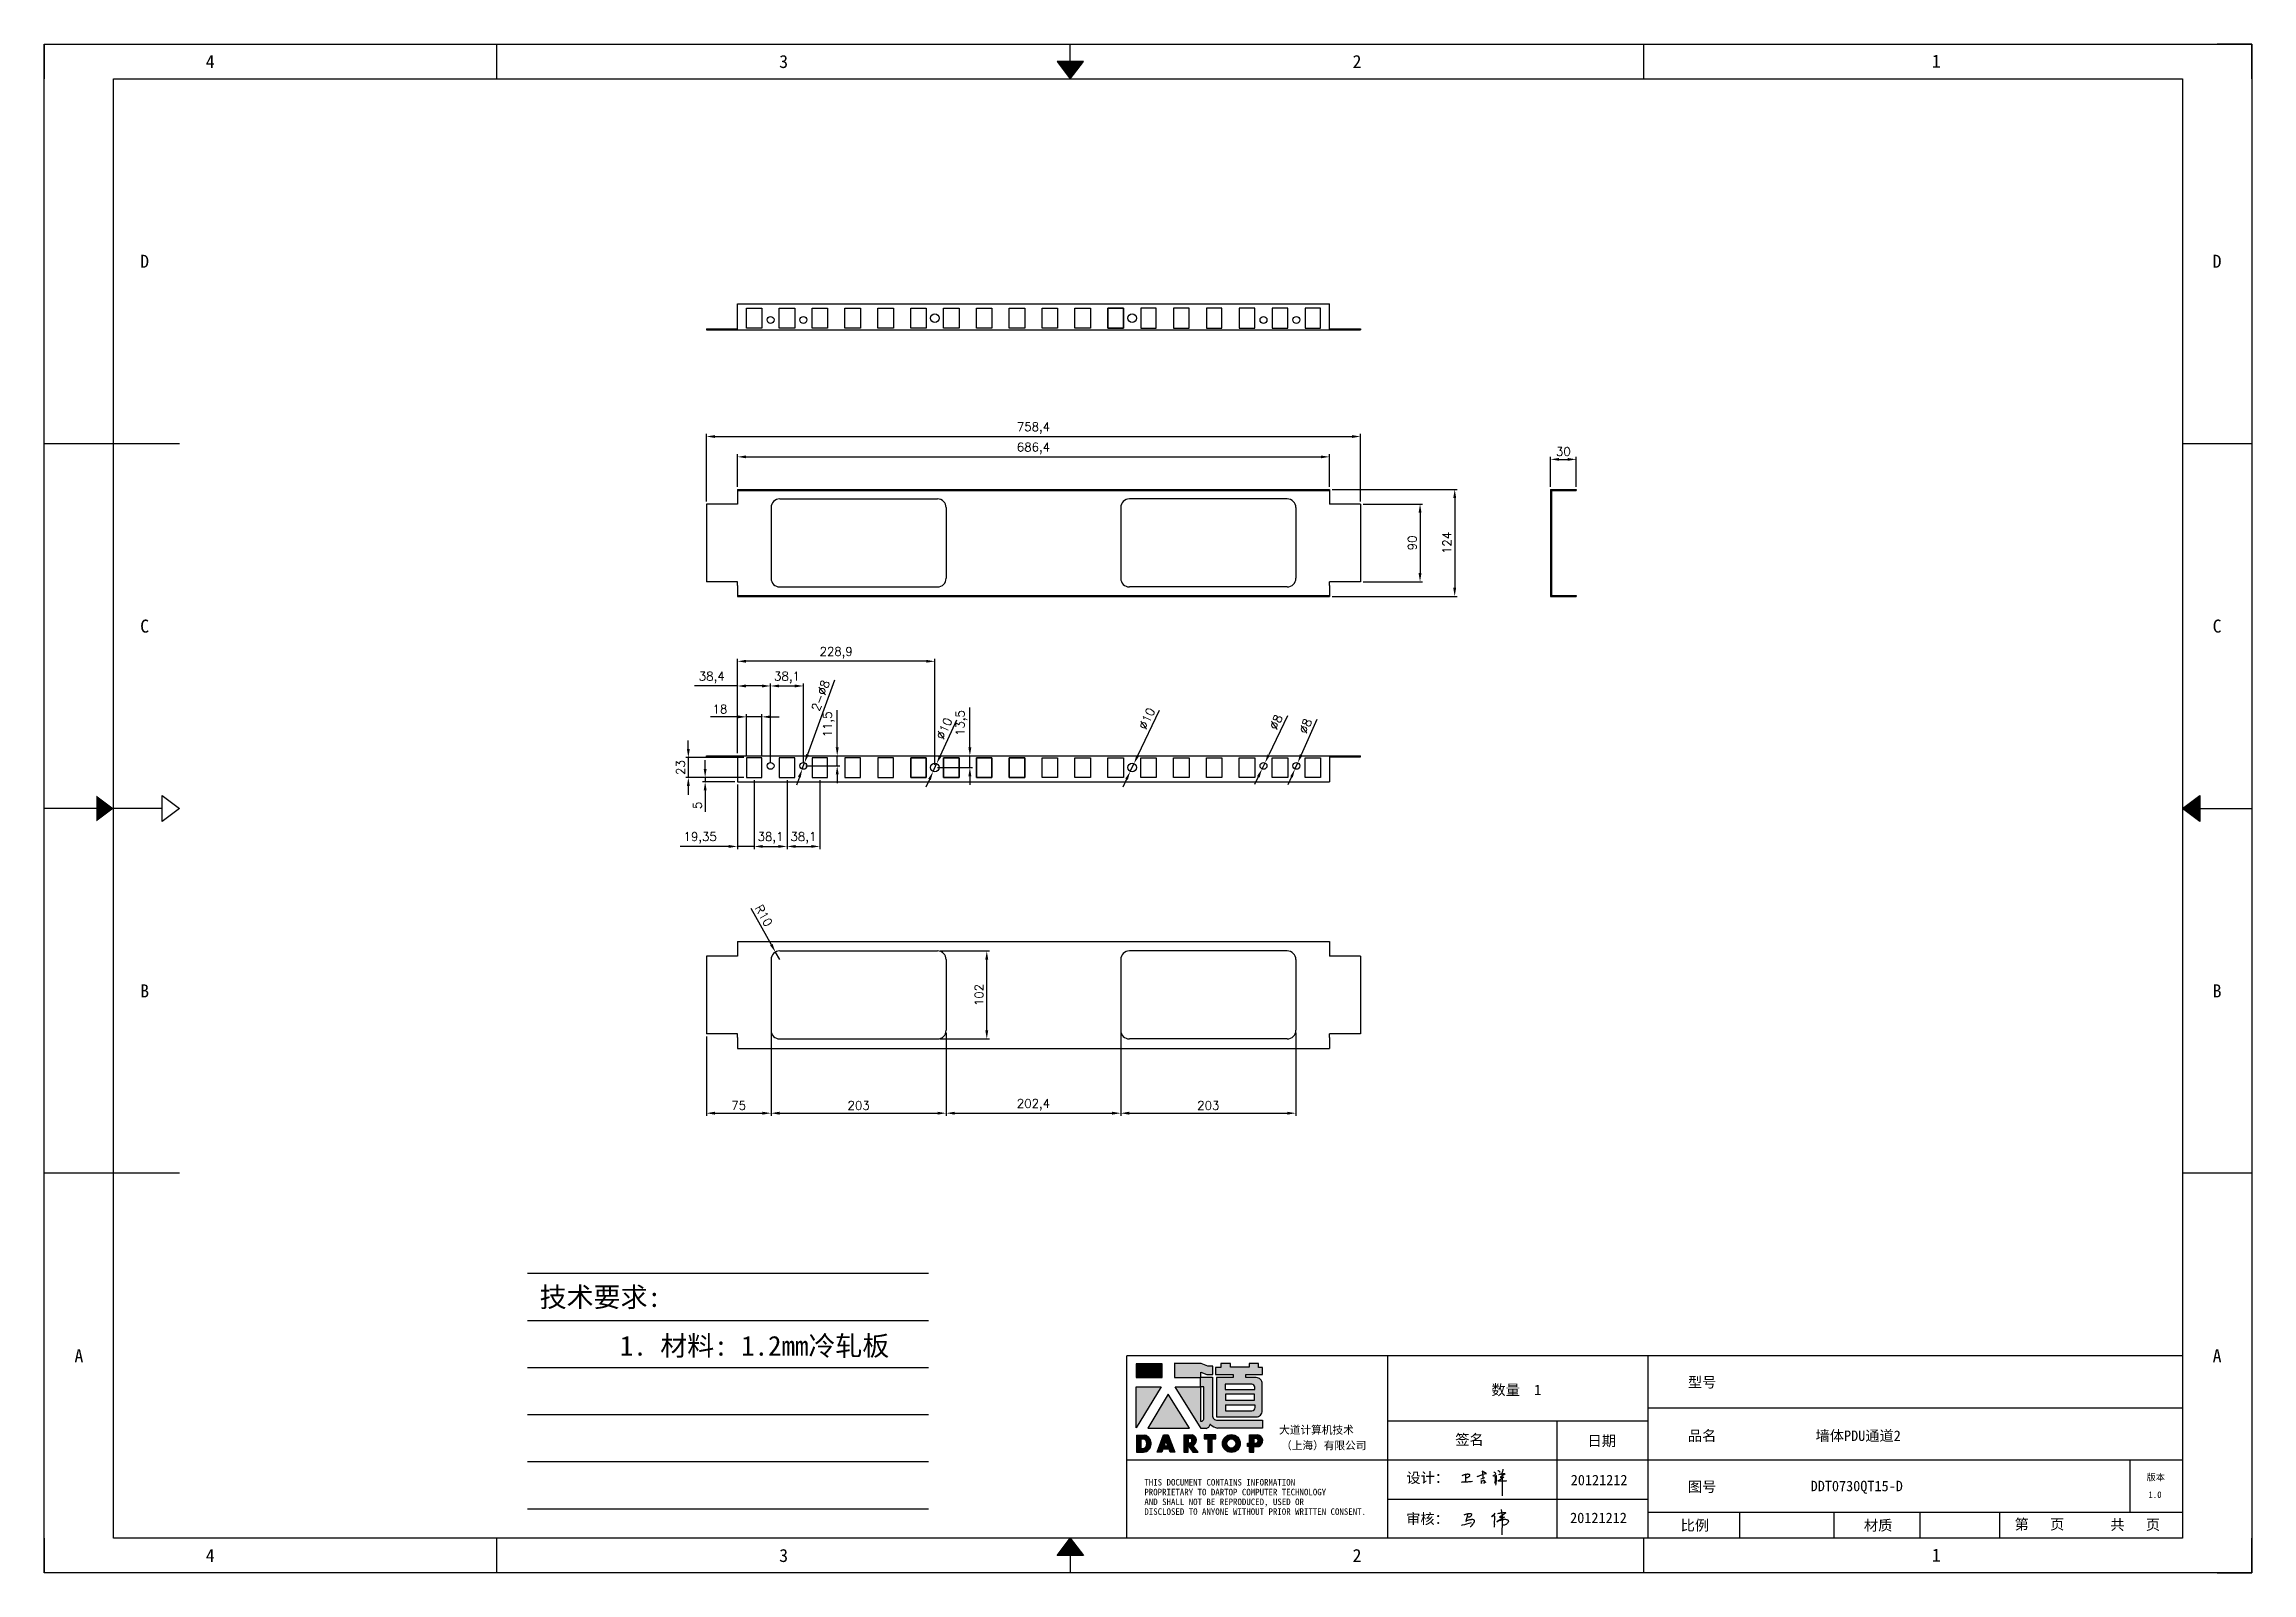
# Model space of a CAD drawing. Header units: millimetres. Extents: x 25928 to 50356, y -44172 to 20163.
# Drawn here: x 41948 to 44507, y 17646 to 19419 of the extents above; entities that cross this region are included whole.
import ezdxf
from ezdxf.enums import TextEntityAlignment as Align

# ---------------------------------------------------------------- set-up
doc = ezdxf.new("R2010")
doc.units = ezdxf.units.MM
doc.linetypes.add('DOT', pattern=[0.25, 0, -0.25])
doc.layers.add('4', color=7, linetype='Continuous')
doc.layers.add('print', color=30, linetype='Continuous')
doc.layers.add('dim', color=2, linetype='Continuous', lineweight=9)
doc.styles.add('Dartop', font='')
doc.styles.add('HZ', font='')
doc.styles.add('hzHT', font='simhei.ttf')
doc.styles.get("Standard").update_dxf_attribs({"font": 'txt', "bigfont": 'gbcbig.shx'})
doc.styles.get('Dartop').set_extended_font_data('FangSong_GB2312')
doc.styles.get('HZ').set_extended_font_data('SimSun')
doc.dimstyles.new('2-small', dxfattribs={"dimtxt": 10, "dimasz": 10, "dimexe": 3, "dimexo": 3, "dimgap": 4, "dimtad": 1, "dimtxsty": 'Standard', "dimcen": 5, "dimadec": 0, "dimazin": 0, "dimtfac": 1, "dimtmove": 0, "dimatfit": 3, "dimfxl": 0, "dimarcsym": 0})

msp = doc.modelspace()

# ---------------------------------------------------------------- texts
at = {"color": 0}
for s, height, style, p in [('4', 15.108, 'Dartop', (42140.225, 19398.918)), ('3', 15.108, 'Dartop', (42804.978, 19398.918)), ('2', 15.108, 'Dartop', (43469.731, 19398.918)), ('1', 15.108, 'Dartop', (44141.37, 19399.397)), ('D', 15.108, 'Dartop', (42064.176, 19167.262)), ('D', 15.108, 'Dartop', (44466.86, 19167.262)), ('C', 15.108, 'Dartop', (42064.176, 18744.237)), ('C', 15.108, 'Dartop', (44466.86, 18744.237)), ('B', 15.108, 'Dartop', (42064.176, 18321.213)), ('B', 15.108, 'Dartop', (44466.86, 18321.213)), ('A', 15.108, 'Dartop', (41987.976, 17898.188)), ('A', 15.108, 'Dartop', (44466.86, 17898.188)), ('数量  1', 12.0864, 'hzHT', (43654.438, 17858.569)), ('型号', 12.0864, 'hzHT', (43869.85, 17867.444)), ('签名', 12.0864, 'hzHT', (43600.145, 17800.97)), ('日期', 12.0864, 'hzHT', (43753.508, 17799.482)), ('品名', 12.0864, 'hzHT', (43869.85, 17805.398)), ('墙体PDU通道2', 12.0864, 'hzHT', (44050.773, 17805.398)), ('20121212', 12.0864, 'hzHT', (43750.406, 17754.044)), ('图号', 12.0864, 'hzHT', (43869.85, 17746.321)), ('DDT0730QT15-D', 12.08642, 'hzHT', (44049.083, 17747.11)), ('版本', 7.554, 'hzHT', (44395.774, 17757.27)), ('1.0', 7.554, 'Dartop', (44394.865, 17737.081)), ('20121212', 12.0864, 'hzHT', (43749.686, 17710.188)), ('比例', 12.0864, 'hzHT', (43861.423, 17701.469)), ('材质', 12.0864, 'hzHT', (44073.922, 17701.469)), ('第   页', 12.0864, 'hzHT', (44260.89, 17702.723)), ('共   页', 12.0864, 'hzHT', (44371.914, 17702.283)), ('4', 15.108, 'Dartop', (42140.225, 17666.532)), ('3', 15.108, 'Dartop', (42804.978, 17666.532)), ('2', 15.108, 'Dartop', (43469.731, 17666.532)), ('1', 15.108, 'Dartop', (44141.37, 17667.011))]:
    msp.add_text(s, height=height, dxfattribs=dict(at, style=style)).set_placement(p, align=Align.MIDDLE_CENTER)
at = {"style": 'HZ'}
for s, p in [('技术要求:', (42592.46, 17966.182)), ('     1. 材料: 1.2mm冷轧板', (42732.327, 17909.696))]:
    msp.add_text(s, height=22.932, dxfattribs=at).set_placement(p, align=Align.MIDDLE_CENTER)
at = {"color": 0, "style": 'hzHT'}
for s, height, p in [('设计：', 12.0864, (43526.928, 17750.614)), ('THIS DOCUMENT CONTAINS INFORMATION', 7.55401, (43223.217, 17747.637)), ('PROPRIETARY TO DARTOP COMPUTER TECHNOLOGY', 7.55401, (43223.217, 17736.306)), ('AND SHALL NOT BE REPRODUCED, USED OR', 7.55401, (43223.217, 17724.975)), ('DISCLOSED TO ANYONE WITHOUT PRIOR WRITTEN CONSENT.', 7.55401, (43223.217, 17713.644)), ('审核：', 12.0864, (43526.748, 17703.019))]:
    msp.add_text(s, height=height, dxfattribs=at).set_placement(p)
at = {"layer": '4', "color": 0, "style": 'hzHT'}
for s, p in [('大道计算机技术', (43379.454, 17807.637)), ('（上海）有限公司', (43381.735, 17789.57))]:
    msp.add_text(s, height=9.0648, dxfattribs=at).set_placement(p)

# ---------------------------------------------------------------- blocks, each defined once
blk = doc.blocks.new('*U5')
at = {"color": 254, "linetype": 'Continuous', "extrusion": (0, 0, -1)}
for points in [[(-17, 0.333), (-16.812, 0.25), (-17, 0.5)], [(-17, 0.333), (-17.188, 0.25), (-16.812, 0.25)], [(-17, 0.333), (-17, 0.5), (-17.188, 0.25)]]:
    blk.add_solid(points, dxfattribs=at)
blk = doc.blocks.new('*U4')
at = {"color": 254, "linetype": 'Continuous', "extrusion": (0, 0, -1)}
for points in [[(-33.167, 11), (-33, 11), (-33.25, 11.188)], [(-33.167, 11), (-33.25, 11.188), (-33.25, 10.812)], [(-33.167, 11), (-33.25, 10.812), (-33, 11)]]:
    blk.add_solid(points, dxfattribs=at)
blk = doc.blocks.new('*U6')
at = {"color": 254, "linetype": 'Continuous'}
for points in [[(17, 21.667), (17.188, 21.75), (16.812, 21.75)], [(17, 21.667), (16.812, 21.75), (17, 21.5)], [(17, 21.667), (17, 21.5), (17.188, 21.75)]]:
    blk.add_solid(points, dxfattribs=at)
blk = doc.blocks.new('*U3')
at = {"color": 254, "linetype": 'Continuous', "extrusion": (0, 0, -1)}
for points in [[(-0.833, 11), (-0.75, 10.812), (-0.75, 11.188)], [(-0.833, 11), (-0.75, 11.188), (-1, 11)], [(-0.833, 11), (-1, 11), (-0.75, 10.812)]]:
    blk.add_solid(points, dxfattribs=at)
blk = doc.blocks.new('dadao')
for p, q in [((48, 19.2), (44.9, 10.4)), ((44.9, 10.4), (51.2, 10.4)), ((51.2, 10.4), (48, 19.2))]:
    blk.add_line(p, q)
for points in [[(41.8, 121.6), (41.8, 143.7), (-0.4, 143.7), (-0.4, 121.6), (41.8, 121.6)], [(104.8, 122), (104.8, 130.3), (114.1, 126.3), (124.2, 126.3), (124.2, 139.6), (115.9, 139.6), (105.1, 143.9), (61.5, 143.9)], [(61.7, 144), (61.7, 121.3), (103.9, 121.3)], [(113.4, 38.7), (105.1, 38.7), (63, 106.5), (103.9, 106.5), (103.9, 120.9), (103.9, 121.3)], [(109.7, 53.6), (109.7, 106.2), (104.3, 106.2), (104.3, 50.4), (106.6, 50.4)], [(144.6, 94.4), (144.6, 84.8), (192, 84.8), (192, 94.1), (144.9, 94.1)], [(120.2, 45), (119.5, 45), (119.5, 44.6)], [(0, 28), (0, 0), (11.8, 0)], [(0.1, 28), (14, 28)], [(7.1, 21.8), (7.1, 6.1), (12, 6.1)], [(7.1, 21.8), (11.4, 21.8)], [(76.8, 28.2), (76.8, 0), (84.1, 0), (84.1, 11.1), (91.6, -0.1), (100.3, -0.1), (91.7, 11.1)], [(76.8, 28.2), (90.6, 28.2)], [(84, 22.7), (84, 15.3), (87.2, 15.3)], [(84, 22.7), (87.3, 22.7)], [(183.7, 0), (183.7, 9.6), (180.6, 9.6), (180.6, 14.9), (183.8, 14.9), (183.8, 28.1), (196.1, 28.1), (196.5, 28.1)], [(183.7, 0), (190.9, 0), (190.9, 9.6), (198.8, 9.6)], [(194.9, 22.3), (190.8, 22.3), (190.8, 15), (194.4, 15)]]:
    blk.add_lwpolyline(points)
blk.add_lwpolyline([(137.1, 144.2), (137.1, 137.9), (128.3, 137.9), (128.3, 126.5), (157.3, 126.5), (157.3, 121.5), (130.3, 121.5), (130.3, 57.5), (194.4, 57.5, 0.414214), (204.4, 67.5), (204.4, 111.3, 0.414214), (194.4, 121.3), (177.5, 121.3), (177.5, 126.3), (204.7, 126.3), (204.7, 137.7), (198.2, 137.7), (198.2, 143.9), (183.3, 143.9), (183.3, 138), (153, 138), (153, 144.2), (137.1, 144.2)], format="xyb", close=True)
for points in [[(104.8, 122), (123.4, 122), (123.4, 60, 0.414214), (131.4, 52), (204.8, 52), (204.8, 39.1), (131.7, 39.1)], [(144.3, 110.8), (144.3, 101.8), (192.3, 101.8), (192.3, 105.5, 0.414214), (187.3, 110.5), (144.3, 110.5)], [(144.6, 77), (144.6, 67.5), (187.6, 67.5, 0.414214), (192.6, 72.5), (192.6, 76.4), (144.6, 76.4)]]:
    blk.add_lwpolyline(points, format="xyb")
for points in [[(-0.3, 106.2), (40.4, 106.2), (-0.3, 39.7), (-0.3, 106.2)], [(51.7, 94.1), (18.4, 39.3), (86.2, 39.3)], [(43.8, 28.2), (51.8, 28.2), (62.6, -0.1), (55, -0.1), (53.2, 5), (42.9, 5), (41.1, 0), (33.6, 0)], [(110, 28.1), (110, 21.9), (116, 21.9), (116, -0.1), (123.2, -0.1), (123.2, 22), (129.2, 22), (129.2, 28.1), (110, 28.1)]]:
    blk.add_lwpolyline(points, close=True)
for radius in [14.5, 7.44]:
    blk.add_circle((154.2, 14.2), radius)
for centre, radius, start, end in [((99.2, 60.7), 12.6, 305.6399, 325.969), ((111.6, 46.7), 8.19, 282.9811, 347.6627), ((136, 61.7), 22.9, 226.7358, 259.3209), ((8.5, 13.9), 8.49, 294.2143, 69.7177), ((9.6, 14.2), 14.4, 278.6604, 72.3203), ((86.4, 19), 3.8, 282.527, 76.7196), ((88.6, 19.4), 8.95, 290.6073, 77.2124), ((193.7, 18.7), 3.8, 280.9891, 72.5513), ((195.7, 18.6), 9.51, 288.8959, 85.2442)]:
    blk.add_arc(centre, radius, start, end)
blk = doc.blocks.new('h')
for p, q in [((20768.1, -2360.9), (20773, -2359.1)), ((20769.5, -2366.9), (20769.8, -2370.6)), ((20769.8, -2370.6), (20770.9, -2378)), ((20770.9, -2378), (20771.5, -2370.6)), ((20772.4, -2369.3), (20774.9, -2367.8)), ((20773, -2359.1), (20784.1, -2355.2)), ((20773.3, -2331.8), (20775.3, -2338.7)), ((20789.1, -2340.9), (20773.5, -2331.9)), ((20775.3, -2338.7), (20775.6, -2351.2)), ((20775.6, -2351.2), (20775.5, -2357.3)), ((20782.2, -2369.2), (20780, -2377.1)), ((20780, -2377.1), (20788.3, -2371.3)), ((20780.1, -2366.4), (20780.8, -2366.4)), ((20781.9, -2367.4), (20782.2, -2369.2)), ((20845.7, -2343.5), (20848.4, -2353)), ((20848.9, -2370.3), (20847.9, -2424)), ((20848.4, -2353), (20848.9, -2370.3))]:
    blk.add_line(p, q)
for points in [[(20696.6, -2372.4, 0.002073), (20710.6, -2371.9, 0.016137), (20719.6, -2371.3, 0.008314), (20736.9, -2369.3)], [(20699.1, -2348.2, -0.029745), (20704.6, -2345.4, -0.046842), (20708.4, -2344.2, -0.00919), (20714.3, -2343, -0.018517), (20717.2, -2342.5, -0.037841), (20720.3, -2342.4, -0.039541), (20723.2, -2342.8, -0.149785), (20726, -2344.3, -0.204935), (20726.9, -2346.6, -0.074872), (20726.5, -2348.3, -0.061615), (20725.6, -2350.3, -0.034204), (20723.8, -2352.6, -0.045776), (20722.3, -2354.1, -0.054985), (20720.4, -2355.3, -0.036348), (20717.3, -2356.5, -0.067752), (20715.7, -2356.8, -0.043553), (20713.2, -2356.7)], [(20755, -2351.9, -0.024077), (20759.9, -2350.1, -0.013147), (20768.7, -2346.5, -0.00522), (20775.4, -2344.1, -0.018517), (20777.3, -2343.4, -0.008274), (20786.3, -2341, -0.039541), (20788.3, -2340.8, -0.079216), (20789.4, -2341, -0.204935)], [(20813.5, -2350.1, 0.007348), (20815.9, -2348.7, 0.008421), (20818, -2347.3, 0.009459), (20819.7, -2346.2, -0.016325), (20820.7, -2345.5, -0.173771), (20821.8, -2345.3, -0.085159), (20823.9, -2346, -0.125883), (20826, -2347.9, -0.160659), (20826.6, -2350.1, -0.010447), (20826.5, -2352.3, -0.008247), (20826.2, -2355.1, -0.002698), (20825.3, -2374, 0.001562), (20823.9, -2383.7, 0.016137)], [(20816.8, -2335, -0.053561), (20819.6, -2336.1, -0.075272), (20821.3, -2337.3, -0.005295), (20822.5, -2338.5, -0.009337), (20823.1, -2339.1, -0.026146), (20823.7, -2339.8, -0.016644), (20824.5, -2340.9)], [(20832.1, -2329.2, -0.053561), (20834.9, -2330.3, -0.075272), (20836.7, -2331.5, -0.005295), (20837.8, -2332.6, -0.009337), (20838.5, -2333.3, -0.026146), (20839, -2334, -0.016644), (20839.8, -2335.1)], [(20836, -2343.7, -0.02797), (20842.1, -2342.6, -0.048868), (20845.6, -2342.2, -0.00919), (20851.1, -2341.4, -0.018517), (20853.9, -2341.1, -0.037841), (20856.7, -2341.2, -0.039541), (20859.4, -2341.6, -0.018282), (20840.6, -2354.7, -0.000937)], [(20847.6, -2340.2, 0.021784), (20849.6, -2335.9, 0.028296), (20850.8, -2332.4, 0.008136), (20851.9, -2328.2, 0.028913), (20852.2, -2327, 0.08193), (20852.1, -2325.9, 0.075058), (20851.7, -2324.7, 0.275043)]]:
    blk.add_lwpolyline(points, format="xyb")
for points in [[(20711.3, -2343.5), (20711.3, -2343.5), (20711.5, -2355.8), (20710.7, -2368), (20710.6, -2371.9)], [(20821.5, -2350.6), (20822.4, -2359.2), (20822.2, -2364.9), (20821.7, -2369), (20821.3, -2376.3), (20823.6, -2368.5), (20827.2, -2366.3), (20829.5, -2366.3)], [(20840.6, -2354.7), (20850, -2354.7), (20855, -2354.3), (20845.9, -2361.1), (20840.5, -2364), (20833, -2367.5), (20863.2, -2367.4), (20865.9, -2367.3)]]:
    blk.add_lwpolyline(points)
for centre, radius, start, end in [((20773.7, -2371.2), 2.3, 121.9907, 163.60158), ((20787.5, -2406), 40.3, 100.61827, 108.24823), ((20780.8, -2367.6), 1.15, 9.4675, 90)]:
    blk.add_arc(centre, radius, start, end)
blk = doc.blocks.new('*D45')
at = {"layer": 'Defpoints', "color": 0}
for p in [(43473.8, 18964.1), (42715.4, 18885.7), (43473.8, 18885.7)]:
    blk.add_point(p, dxfattribs=at)
at = {"layer": 'dim', "color": 0, "lineweight": -2}
for p, q in [((42715.4, 18888.7), (42715.4, 18967.1)), ((43473.8, 18888.7), (43473.8, 18967.1)), ((42725.4, 18964.1), (43463.8, 18964.1))]:
    blk.add_line(p, q, dxfattribs=at)
at = {"layer": 'dim', "color": 0}
for points in [[(42725.4, 18965.7), (42725.4, 18962.4), (42715.4, 18964.1)], [(43463.8, 18965.7), (43463.8, 18962.4), (43473.8, 18964.1)]]:
    blk.add_solid(points, dxfattribs=at)
at = {"layer": 'dim', "color": 0, "insert": (43094.6, 18973.9), "char_height": 10, "attachment_point": 5}
blk.add_mtext('758,4', dxfattribs=at)
blk = doc.blocks.new('*D46')
at = {"layer": 'Defpoints', "color": 0}
for p in [(43473.8, 18885.7), (43473.8, 18795.7), (43542.8, 18795.7)]:
    blk.add_point(p, dxfattribs=at)
at = {"layer": 'dim', "color": 0, "lineweight": -2}
for p, q in [((43476.8, 18885.7), (43545.8, 18885.7)), ((43542.8, 18875.7), (43542.8, 18805.7)), ((43476.8, 18795.7), (43545.8, 18795.7))]:
    blk.add_line(p, q, dxfattribs=at)
at = {"layer": 'dim', "color": 0}
for points in [[(43541.1, 18875.7), (43544.5, 18875.7), (43542.8, 18885.7)], [(43541.1, 18805.7), (43544.5, 18805.7), (43542.8, 18795.7)]]:
    blk.add_solid(points, dxfattribs=at)
at = {"layer": 'dim', "color": 0, "insert": (43533.8, 18840.7), "char_height": 10, "attachment_point": 5, "rotation": 90}
blk.add_mtext('90', dxfattribs=at)
blk = doc.blocks.new('*D47')
at = {"layer": 'Defpoints', "color": 0}
for p in [(43437.8, 18940.5), (42751.4, 18902.7), (43437.8, 18902.7)]:
    blk.add_point(p, dxfattribs=at)
at = {"layer": 'dim', "color": 0, "lineweight": -2}
for p, q in [((42751.4, 18905.7), (42751.4, 18943.5)), ((42761.4, 18940.5), (43427.8, 18940.5)), ((43437.8, 18905.7), (43437.8, 18943.5))]:
    blk.add_line(p, q, dxfattribs=at)
at = {"layer": 'dim', "color": 0}
for points in [[(42761.4, 18942.1), (42761.4, 18938.8), (42751.4, 18940.5)], [(43427.8, 18942.1), (43427.8, 18938.8), (43437.8, 18940.5)]]:
    blk.add_solid(points, dxfattribs=at)
at = {"layer": 'dim', "color": 0, "insert": (43094.6, 18950.3), "char_height": 10, "attachment_point": 5}
blk.add_mtext('686,4', dxfattribs=at)
blk = doc.blocks.new('*D48')
at = {"layer": 'Defpoints', "color": 0}
for p in [(43437.8, 18902.7), (43437.8, 18778.7), (43583, 18778.7)]:
    blk.add_point(p, dxfattribs=at)
at = {"layer": 'dim', "color": 0, "lineweight": -2}
for p, q in [((43440.8, 18902.7), (43586, 18902.7)), ((43583, 18892.7), (43583, 18788.7)), ((43440.8, 18778.7), (43586, 18778.7))]:
    blk.add_line(p, q, dxfattribs=at)
at = {"layer": 'dim', "color": 0}
for points in [[(43581.3, 18892.7), (43584.7, 18892.7), (43583, 18902.7)], [(43581.3, 18788.7), (43584.7, 18788.7), (43583, 18778.7)]]:
    blk.add_solid(points, dxfattribs=at)
at = {"layer": 'dim', "color": 0, "insert": (43574, 18840.7), "char_height": 10, "attachment_point": 5, "rotation": 90}
blk.add_mtext('124', dxfattribs=at)
blk = doc.blocks.new('*D49')
at = {"layer": 'Defpoints', "color": 0}
for p in [(43724, 18937.6), (43694, 18902.7), (43724, 18902.7)]:
    blk.add_point(p, dxfattribs=at)
at = {"layer": 'dim', "color": 0, "lineweight": -2}
for p, q in [((43694, 18905.7), (43694, 18940.6)), ((43724, 18905.7), (43724, 18940.6)), ((43704, 18937.6), (43714, 18937.6))]:
    blk.add_line(p, q, dxfattribs=at)
at = {"layer": 'dim', "color": 0}
for points in [[(43704, 18939.2), (43704, 18935.9), (43694, 18937.6)], [(43714, 18939.2), (43714, 18935.9), (43724, 18937.6)]]:
    blk.add_solid(points, dxfattribs=at)
at = {"layer": 'dim', "color": 0, "insert": (43709, 18946.6), "char_height": 10, "attachment_point": 5}
blk.add_mtext('30', dxfattribs=at)
blk = doc.blocks.new('*D50')
at = {"layer": 'Defpoints', "color": 0}
for p in [(42790.4, 18275.5), (42715.4, 18271.5), (42790.4, 18179.4)]:
    blk.add_point(p, dxfattribs=at)
at = {"layer": 'dim', "color": 0, "lineweight": -2}
for p, q in [((42715.4, 18268.5), (42715.4, 18176.4)), ((42790.4, 18272.5), (42790.4, 18176.4)), ((42725.4, 18179.4), (42780.4, 18179.4))]:
    blk.add_line(p, q, dxfattribs=at)
at = {"layer": 'dim', "color": 0}
for points in [[(42725.4, 18181.1), (42725.4, 18177.7), (42715.4, 18179.4)], [(42780.4, 18181.1), (42780.4, 18177.7), (42790.4, 18179.4)]]:
    blk.add_solid(points, dxfattribs=at)
at = {"layer": 'dim', "color": 0, "insert": (42752.9, 18188.4), "char_height": 10, "attachment_point": 5}
blk.add_mtext('75', dxfattribs=at)
blk = doc.blocks.new('*D51')
at = {"layer": 'Defpoints', "color": 0}
for p in [(42993.4, 18275.5), (42790.4, 18272.5), (42993.4, 18179.4)]:
    blk.add_point(p, dxfattribs=at)
at = {"layer": 'dim', "color": 0, "lineweight": -2}
for p, q in [((42790.4, 18269.5), (42790.4, 18176.4)), ((42993.4, 18272.5), (42993.4, 18176.4)), ((42800.4, 18179.4), (42983.4, 18179.4))]:
    blk.add_line(p, q, dxfattribs=at)
at = {"layer": 'dim', "color": 0}
for points in [[(42800.4, 18181.1), (42800.4, 18177.7), (42790.4, 18179.4)], [(42983.4, 18181.1), (42983.4, 18177.7), (42993.4, 18179.4)]]:
    blk.add_solid(points, dxfattribs=at)
at = {"layer": 'dim', "color": 0, "insert": (42891.9, 18188.4), "char_height": 10, "attachment_point": 5}
blk.add_mtext('203', dxfattribs=at)
blk = doc.blocks.new('*D52')
at = {"layer": 'Defpoints', "color": 0}
for p in [(42993.4, 18275.5), (43195.8, 18275.5), (43195.8, 18179.4)]:
    blk.add_point(p, dxfattribs=at)
at = {"layer": 'dim', "color": 0, "lineweight": -2}
for p, q in [((42993.4, 18272.5), (42993.4, 18176.4)), ((43195.8, 18272.5), (43195.8, 18176.4)), ((43003.4, 18179.4), (43185.8, 18179.4))]:
    blk.add_line(p, q, dxfattribs=at)
at = {"layer": 'dim', "color": 0}
for points in [[(43003.4, 18181.1), (43003.4, 18177.7), (42993.4, 18179.4)], [(43185.8, 18181.1), (43185.8, 18177.7), (43195.8, 18179.4)]]:
    blk.add_solid(points, dxfattribs=at)
at = {"layer": 'dim', "color": 0, "insert": (43094.6, 18189.2), "char_height": 10, "attachment_point": 5}
blk.add_mtext('202,4', dxfattribs=at)
blk = doc.blocks.new('*D53')
at = {"layer": 'Defpoints', "color": 0}
for p in [(43398.8, 18275.5), (43195.8, 18272.5), (43398.8, 18179.4)]:
    blk.add_point(p, dxfattribs=at)
at = {"layer": 'dim', "color": 0, "lineweight": -2}
for p, q in [((43195.8, 18269.5), (43195.8, 18176.4)), ((43398.8, 18272.5), (43398.8, 18176.4)), ((43205.8, 18179.4), (43388.8, 18179.4))]:
    blk.add_line(p, q, dxfattribs=at)
at = {"layer": 'dim', "color": 0}
for points in [[(43205.8, 18181.1), (43205.8, 18177.7), (43195.8, 18179.4)], [(43388.8, 18181.1), (43388.8, 18177.7), (43398.8, 18179.4)]]:
    blk.add_solid(points, dxfattribs=at)
at = {"layer": 'dim', "color": 0, "insert": (43297.3, 18188.4), "char_height": 10, "attachment_point": 5}
blk.add_mtext('203', dxfattribs=at)
blk = doc.blocks.new('*D54')
at = {"layer": 'Defpoints', "color": 0}
for p in [(42983.4, 18367.5), (43040.5, 18367.5), (42983.4, 18265.5)]:
    blk.add_point(p, dxfattribs=at)
at = {"layer": 'dim', "color": 0, "lineweight": -2}
for p, q in [((42986.4, 18367.5), (43043.5, 18367.5)), ((43040.5, 18275.5), (43040.5, 18357.5)), ((42986.4, 18265.5), (43043.5, 18265.5))]:
    blk.add_line(p, q, dxfattribs=at)
at = {"layer": 'dim', "color": 0}
for points in [[(43038.8, 18357.5), (43042.2, 18357.5), (43040.5, 18367.5)], [(43038.8, 18275.5), (43042.2, 18275.5), (43040.5, 18265.5)]]:
    blk.add_solid(points, dxfattribs=at)
at = {"layer": 'dim', "color": 0, "insert": (43031.5, 18316.5), "char_height": 10, "attachment_point": 5, "rotation": 90}
blk.add_mtext('102', dxfattribs=at)
blk = doc.blocks.new('*D55')
at = {"layer": 'Defpoints', "color": 0}
for p in [(42795.5, 18366.2), (42800.4, 18357.5)]:
    blk.add_point(p, dxfattribs=at)
at = {"layer": 'dim', "color": 0, "lineweight": -2}
for p, q in [((42766.9, 18417.1), (42790.6, 18374.9)), ((42800.4, 18357.5), (42795.5, 18366.2))]:
    blk.add_line(p, q, dxfattribs=at)
at = {"layer": 'dim', "color": 0}
blk.add_solid([(42792.1, 18375.8), (42789.2, 18374.1), (42795.5, 18366.2)], dxfattribs=at)
at = {"layer": 'dim', "color": 0, "insert": (42782, 18408.5), "char_height": 10, "attachment_point": 5, "rotation": 299.3838}
blk.add_mtext('R10', dxfattribs=at)
blk = doc.blocks.new('*D56')
at = {"layer": 'Defpoints', "color": 0}
for p in [(42751.4, 18563.7), (42770.8, 18568.7), (42770.8, 18488.7)]:
    blk.add_point(p, dxfattribs=at)
at = {"layer": 'dim', "color": 0, "lineweight": -2}
for p, q in [((42751.4, 18560.7), (42751.4, 18485.7)), ((42770.8, 18565.7), (42770.8, 18485.7)), ((42741.4, 18488.7), (42685.1, 18488.7)), ((42770.8, 18488.7), (42751.4, 18488.7)), ((42780.8, 18488.7), (42790.8, 18488.7))]:
    blk.add_line(p, q, dxfattribs=at)
at = {"layer": 'dim', "color": 0}
for points in [[(42741.4, 18490.4), (42741.4, 18487.1), (42751.4, 18488.7)], [(42780.8, 18490.4), (42780.8, 18487.1), (42770.8, 18488.7)]]:
    blk.add_solid(points, dxfattribs=at)
at = {"layer": 'dim', "color": 0, "insert": (42708.3, 18498.6), "char_height": 10, "attachment_point": 5}
blk.add_mtext('19,35', dxfattribs=at)
blk = doc.blocks.new('*D57')
at = {"layer": 'Defpoints', "color": 0}
for p in [(42770.8, 18568.7), (42808.9, 18568.7), (42808.9, 18488.7)]:
    blk.add_point(p, dxfattribs=at)
at = {"layer": 'dim', "color": 0, "lineweight": -2}
for p, q in [((42770.8, 18565.7), (42770.8, 18485.7)), ((42808.9, 18565.7), (42808.9, 18485.7)), ((42780.8, 18488.7), (42798.9, 18488.7))]:
    blk.add_line(p, q, dxfattribs=at)
at = {"layer": 'dim', "color": 0}
for points in [[(42780.8, 18490.4), (42780.8, 18487.1), (42770.8, 18488.7)], [(42798.9, 18490.4), (42798.9, 18487.1), (42808.9, 18488.7)]]:
    blk.add_solid(points, dxfattribs=at)
at = {"layer": 'dim', "color": 0, "insert": (42789.8, 18498.6), "char_height": 10, "attachment_point": 5}
blk.add_mtext('38,1', dxfattribs=at)
blk = doc.blocks.new('*D58')
at = {"layer": 'Defpoints', "color": 0}
for p in [(42808.9, 18568.7), (42847, 18568.7), (42847, 18488.7)]:
    blk.add_point(p, dxfattribs=at)
at = {"layer": 'dim', "color": 0, "lineweight": -2}
for p, q in [((42808.9, 18565.7), (42808.9, 18485.7)), ((42847, 18565.7), (42847, 18485.7)), ((42818.9, 18488.7), (42837, 18488.7))]:
    blk.add_line(p, q, dxfattribs=at)
at = {"layer": 'dim', "color": 0}
for points in [[(42818.9, 18490.4), (42818.9, 18487.1), (42808.9, 18488.7)], [(42837, 18490.4), (42837, 18487.1), (42847, 18488.7)]]:
    blk.add_solid(points, dxfattribs=at)
at = {"layer": 'dim', "color": 0, "insert": (42827.9, 18498.6), "char_height": 10, "attachment_point": 5}
blk.add_mtext('38,1', dxfattribs=at)
blk = doc.blocks.new('*D59')
at = {"layer": 'Defpoints', "color": 0}
for p in [(42779.8, 18639), (42761.8, 18591.7), (42779.8, 18591.7)]:
    blk.add_point(p, dxfattribs=at)
at = {"layer": 'dim', "color": 0, "lineweight": -2}
for p, q in [((42751.8, 18639), (42720.4, 18639)), ((42761.8, 18594.7), (42761.8, 18642)), ((42779.8, 18639), (42761.8, 18639)), ((42779.8, 18594.7), (42779.8, 18642)), ((42789.8, 18639), (42799.8, 18639))]:
    blk.add_line(p, q, dxfattribs=at)
at = {"layer": 'dim', "color": 0}
for points in [[(42751.8, 18640.7), (42751.8, 18637.3), (42761.8, 18639)], [(42789.8, 18640.7), (42789.8, 18637.3), (42779.8, 18639)]]:
    blk.add_solid(points, dxfattribs=at)
at = {"layer": 'dim', "color": 0, "insert": (42731.1, 18648), "char_height": 10, "attachment_point": 5}
blk.add_mtext('18', dxfattribs=at)
blk = doc.blocks.new('*D60')
at = {"layer": 'Defpoints', "color": 0}
for p in [(42761.8, 18591.7), (42694.5, 18568.7), (42761.8, 18568.7)]:
    blk.add_point(p, dxfattribs=at)
at = {"layer": 'dim', "color": 0, "lineweight": -2}
for p, q in [((42694.5, 18601.7), (42694.5, 18611.7)), ((42758.8, 18591.7), (42691.5, 18591.7)), ((42694.5, 18591.7), (42694.5, 18568.7)), ((42758.8, 18568.7), (42691.5, 18568.7)), ((42694.5, 18558.7), (42694.5, 18548.7))]:
    blk.add_line(p, q, dxfattribs=at)
at = {"layer": 'dim', "color": 0}
for points in [[(42692.8, 18601.7), (42696.2, 18601.7), (42694.5, 18591.7)], [(42692.8, 18558.7), (42696.2, 18558.7), (42694.5, 18568.7)]]:
    blk.add_solid(points, dxfattribs=at)
at = {"layer": 'dim', "color": 0, "insert": (42685.5, 18580.2), "char_height": 10, "attachment_point": 5, "rotation": 90}
blk.add_mtext('23', dxfattribs=at)
blk = doc.blocks.new('*D61')
at = {"layer": 'Defpoints', "color": 0}
for p in [(42714, 18563.7), (42751.4, 18563.7), (42761.8, 18568.7)]:
    blk.add_point(p, dxfattribs=at)
at = {"layer": 'dim', "color": 0, "lineweight": -2}
for p, q in [((42714, 18578.7), (42714, 18588.7)), ((42758.8, 18568.7), (42711, 18568.7)), ((42748.4, 18563.7), (42711, 18563.7)), ((42714, 18568.7), (42714, 18563.7)), ((42714, 18553.7), (42714, 18529))]:
    blk.add_line(p, q, dxfattribs=at)
at = {"layer": 'dim', "color": 0}
for points in [[(42712.3, 18578.7), (42715.7, 18578.7), (42714, 18568.7)], [(42712.3, 18553.7), (42715.7, 18553.7), (42714, 18563.7)]]:
    blk.add_solid(points, dxfattribs=at)
at = {"layer": 'dim', "color": 0, "insert": (42705, 18536.3), "char_height": 10, "attachment_point": 5, "rotation": 90}
blk.add_mtext('5', dxfattribs=at)
blk = doc.blocks.new('*D62')
at = {"layer": 'Defpoints', "color": 0}
for p in [(42827.9, 18674.8), (42789.8, 18582.2), (42827.9, 18582.2)]:
    blk.add_point(p, dxfattribs=at)
at = {"layer": 'dim', "color": 0, "lineweight": -2}
for p, q in [((42789.8, 18585.2), (42789.8, 18677.8)), ((42799.8, 18674.8), (42817.9, 18674.8)), ((42827.9, 18585.2), (42827.9, 18677.8))]:
    blk.add_line(p, q, dxfattribs=at)
at = {"layer": 'dim', "color": 0}
for points in [[(42799.8, 18676.5), (42799.8, 18673.1), (42789.8, 18674.8)], [(42817.9, 18676.5), (42817.9, 18673.1), (42827.9, 18674.8)]]:
    blk.add_solid(points, dxfattribs=at)
at = {"layer": 'dim', "color": 0, "insert": (42808.9, 18684.6), "char_height": 10, "attachment_point": 5}
blk.add_mtext('38,1', dxfattribs=at)
blk = doc.blocks.new('*D63')
at = {"layer": 'Defpoints', "color": 0}
for p in [(42751.4, 18674.8), (42751.4, 18593.7), (42789.8, 18582.2)]:
    blk.add_point(p, dxfattribs=at)
at = {"layer": 'dim', "color": 0, "lineweight": -2}
for p, q in [((42751.4, 18674.8), (42701.8, 18674.8)), ((42751.4, 18596.7), (42751.4, 18677.8)), ((42779.8, 18674.8), (42761.4, 18674.8)), ((42789.8, 18585.2), (42789.8, 18677.8))]:
    blk.add_line(p, q, dxfattribs=at)
at = {"layer": 'dim', "color": 0}
for points in [[(42761.4, 18676.5), (42761.4, 18673.1), (42751.4, 18674.8)], [(42779.8, 18676.5), (42779.8, 18673.1), (42789.8, 18674.8)]]:
    blk.add_solid(points, dxfattribs=at)
at = {"layer": 'dim', "color": 0, "insert": (42721.6, 18684.6), "char_height": 10, "attachment_point": 5}
blk.add_mtext('38,4', dxfattribs=at)
blk = doc.blocks.new('*D64')
at = {"layer": 'Defpoints', "color": 0}
for p in [(42827.9, 18593.7), (42827.9, 18582.2), (42867.1, 18593.7)]:
    blk.add_point(p, dxfattribs=at)
at = {"layer": 'dim', "color": 0, "lineweight": -2}
for p, q in [((42867.1, 18603.7), (42867.1, 18646.7)), ((42830.9, 18593.7), (42870.1, 18593.7)), ((42830.9, 18582.2), (42870.1, 18582.2)), ((42867.1, 18582.2), (42867.1, 18593.7)), ((42867.1, 18572.2), (42867.1, 18562.2))]:
    blk.add_line(p, q, dxfattribs=at)
at = {"layer": 'dim', "color": 0}
for points in [[(42865.4, 18603.7), (42868.8, 18603.7), (42867.1, 18593.7)], [(42865.4, 18572.2), (42868.8, 18572.2), (42867.1, 18582.2)]]:
    blk.add_solid(points, dxfattribs=at)
at = {"layer": 'dim', "color": 0, "insert": (42857.3, 18630.2), "char_height": 10, "attachment_point": 5, "rotation": 90}
blk.add_mtext('11,5', dxfattribs=at)
blk = doc.blocks.new('*D65')
at = {"layer": 'Defpoints', "color": 0}
for p in [(42829.3, 18585.9), (42826.6, 18578.4)]:
    blk.add_point(p, dxfattribs=at)
at = {"layer": 'dim', "color": 0, "lineweight": -2}
for p, q in [((42863.8, 18681.6), (42832.7, 18595.3)), ((42826.6, 18578.4), (42829.3, 18585.9)), ((42823.2, 18569), (42819.8, 18559.6))]:
    blk.add_line(p, q, dxfattribs=at)
at = {"layer": 'dim', "color": 0}
for points in [[(42831.1, 18595.9), (42834.2, 18594.8), (42829.3, 18585.9)], [(42821.6, 18569.6), (42824.7, 18568.4), (42826.6, 18578.4)]]:
    blk.add_solid(points, dxfattribs=at)
at = {"layer": 'dim', "color": 0, "insert": (42847.8, 18663.7), "char_height": 10, "attachment_point": 5, "rotation": 70.1555}
blk.add_mtext('2-∅8', dxfattribs=at)
blk = doc.blocks.new('*D66')
at = {"layer": 'Defpoints', "color": 0}
for p in [(42982.4, 18584.7), (42978.3, 18575.6)]:
    blk.add_point(p, dxfattribs=at)
at = {"layer": 'dim', "color": 0, "lineweight": -2}
for p, q in [((43005.4, 18635.1), (42986.6, 18593.8)), ((42978.3, 18575.6), (42982.4, 18584.7)), ((42974.1, 18566.5), (42969.9, 18557.4))]:
    blk.add_line(p, q, dxfattribs=at)
at = {"layer": 'dim', "color": 0}
for points in [[(42985, 18594.5), (42988.1, 18593.1), (42982.4, 18584.7)], [(42972.6, 18567.2), (42975.6, 18565.8), (42978.3, 18575.6)]]:
    blk.add_solid(points, dxfattribs=at)
at = {"layer": 'dim', "color": 0, "insert": (42991.1, 18625.4), "char_height": 10, "attachment_point": 5, "rotation": 65.4674}
blk.add_mtext('∅10', dxfattribs=at)
blk = doc.blocks.new('*D67')
at = {"layer": 'Defpoints', "color": 0}
for p in [(43211.1, 18584.7), (43206.8, 18575.6)]:
    blk.add_point(p, dxfattribs=at)
at = {"layer": 'dim', "color": 0, "lineweight": -2}
for p, q in [((43240.4, 18646.5), (43215.4, 18593.7)), ((43206.8, 18575.6), (43211.1, 18584.7)), ((43202.5, 18566.6), (43198.2, 18557.6))]:
    blk.add_line(p, q, dxfattribs=at)
at = {"layer": 'dim', "color": 0}
for points in [[(43213.9, 18594.4), (43216.9, 18593), (43211.1, 18584.7)], [(43201, 18567.3), (43204, 18565.9), (43206.8, 18575.6)]]:
    blk.add_solid(points, dxfattribs=at)
at = {"layer": 'dim', "color": 0, "insert": (43226, 18637), "char_height": 10, "attachment_point": 5, "rotation": 64.5924}
blk.add_mtext('∅10', dxfattribs=at)
blk = doc.blocks.new('*D68')
at = {"layer": 'Defpoints', "color": 0}
for p in [(43363.1, 18585.8), (43359.6, 18578.6)]:
    blk.add_point(p, dxfattribs=at)
at = {"layer": 'dim', "color": 0, "lineweight": -2}
for p, q in [((43389.3, 18640.2), (43367.4, 18594.8)), ((43359.6, 18578.6), (43363.1, 18585.8)), ((43355.3, 18569.5), (43350.9, 18560.5))]:
    blk.add_line(p, q, dxfattribs=at)
at = {"layer": 'dim', "color": 0}
for points in [[(43365.9, 18595.5), (43368.9, 18594), (43363.1, 18585.8)], [(43353.8, 18570.3), (43356.8, 18568.8), (43359.6, 18578.6)]]:
    blk.add_solid(points, dxfattribs=at)
at = {"layer": 'dim', "color": 0, "insert": (43375.8, 18633), "char_height": 10, "attachment_point": 5, "rotation": 64.2966}
blk.add_mtext('∅8', dxfattribs=at)
blk = doc.blocks.new('*D69')
at = {"layer": 'Defpoints', "color": 0}
for p in [(43401, 18585.8), (43397.8, 18578.5)]:
    blk.add_point(p, dxfattribs=at)
at = {"layer": 'dim', "color": 0, "lineweight": -2}
for p, q in [((43423.2, 18636), (43405.1, 18595)), ((43397.8, 18578.5), (43401, 18585.8)), ((43393.8, 18569.3), (43389.7, 18560.2))]:
    blk.add_line(p, q, dxfattribs=at)
at = {"layer": 'dim', "color": 0}
for points in [[(43403.5, 18595.6), (43406.6, 18594.3), (43401, 18585.8)], [(43392.3, 18570), (43395.3, 18568.7), (43397.8, 18578.5)]]:
    blk.add_solid(points, dxfattribs=at)
at = {"layer": 'dim', "color": 0, "insert": (43410, 18628.4), "char_height": 10, "attachment_point": 5, "rotation": 66.2129}
blk.add_mtext('∅8', dxfattribs=at)
blk = doc.blocks.new('*D70')
at = {"layer": 'Defpoints', "color": 0}
for p in [(42751.4, 18703.4), (42751.4, 18593.7), (42980.3, 18580.2)]:
    blk.add_point(p, dxfattribs=at)
at = {"layer": 'dim', "color": 0, "lineweight": -2}
for p, q in [((42751.4, 18596.7), (42751.4, 18706.4)), ((42970.3, 18703.4), (42761.4, 18703.4)), ((42980.3, 18583.2), (42980.3, 18706.4))]:
    blk.add_line(p, q, dxfattribs=at)
at = {"layer": 'dim', "color": 0}
for points in [[(42761.4, 18705.1), (42761.4, 18701.8), (42751.4, 18703.4)], [(42970.3, 18705.1), (42970.3, 18701.8), (42980.3, 18703.4)]]:
    blk.add_solid(points, dxfattribs=at)
at = {"layer": 'dim', "color": 0, "insert": (42865.9, 18713.3), "char_height": 10, "attachment_point": 5}
blk.add_mtext('228,9', dxfattribs=at)
blk = doc.blocks.new('*D71')
at = {"layer": 'Defpoints', "color": 0}
for p in [(42980.3, 18593.7), (43020.9, 18593.7), (42980.3, 18580.2)]:
    blk.add_point(p, dxfattribs=at)
at = {"layer": 'dim', "color": 0, "lineweight": -2}
for p, q in [((43020.9, 18603.7), (43020.9, 18650)), ((42983.3, 18593.7), (43023.9, 18593.7)), ((43020.9, 18580.2), (43020.9, 18593.7)), ((42983.3, 18580.2), (43023.9, 18580.2)), ((43020.9, 18570.2), (43020.9, 18560.2))]:
    blk.add_line(p, q, dxfattribs=at)
at = {"layer": 'dim', "color": 0}
for points in [[(43019.2, 18603.7), (43022.6, 18603.7), (43020.9, 18593.7)], [(43019.2, 18570.2), (43022.6, 18570.2), (43020.9, 18580.2)]]:
    blk.add_solid(points, dxfattribs=at)
at = {"layer": 'dim', "color": 0, "insert": (43011.1, 18631.8), "char_height": 10, "attachment_point": 5, "rotation": 90}
blk.add_mtext('13,5', dxfattribs=at)

# ---------------------------------------------------------------- dimensions: what is measured, and where the dimension line sits
at = {"layer": 'dim'}
for base, p1, p2, picture, middle in [((43473.827, 18964.067), (42715.427, 18885.706), (43473.827, 18885.706), '*D45', (43094.627, 18964.067)), ((43437.827, 18940.477), (42751.427, 18902.706), (43437.827, 18902.706), '*D47', (43094.627, 18940.477)), ((42779.777, 18638.991), (42761.777, 18591.654), (42779.777, 18591.654), '*D59', (42731.11, 18638.991)), ((42770.777, 18488.74), (42751.427, 18563.654), (42770.777, 18568.654), '*D56', (42708.26, 18488.74))]:
    dim = msp.add_linear_dim(base=base, p1=p1, p2=p2, dimstyle='2-small', override={"dimpost": '\\X'}, dxfattribs=at)
    dim.commit()
    dim.dimension.update_dxf_attribs({"geometry": picture, "text_midpoint": middle, "dimtype": 160})
for base, p1, p2, picture, middle in [((43723.987, 18937.555), (43693.987, 18902.706), (43723.987, 18902.706), '*D49', (43708.987, 18946.555)), ((42751.427, 18703.449), (42980.327, 18580.154), (42751.427, 18593.654), '*D70', (42865.877, 18713.282)), ((42751.427, 18674.808), (42789.827, 18582.154), (42751.427, 18593.654), '*D63', (42721.594, 18684.641)), ((42827.927, 18674.808), (42789.827, 18582.154), (42827.927, 18582.154), '*D62', (42808.877, 18684.641)), ((42808.877, 18488.74), (42770.777, 18568.654), (42808.877, 18568.654), '*D57', (42789.827, 18498.573)), ((42846.977, 18488.74), (42808.877, 18568.654), (42846.977, 18568.654), '*D58', (42827.927, 18498.573)), ((42790.427, 18179.396), (42715.427, 18271.506), (42790.427, 18275.506), '*D50', (42752.927, 18188.396)), ((42993.427, 18179.396), (42790.427, 18272.506), (42993.427, 18275.506), '*D51', (42891.927, 18188.396)), ((43195.827, 18179.396), (42993.427, 18275.506), (43195.827, 18275.506), '*D52', (43094.627, 18189.23)), ((43398.827, 18179.396), (43195.827, 18272.506), (43398.827, 18275.506), '*D53', (43297.327, 18188.396))]:
    dim = msp.add_linear_dim(base=base, p1=p1, p2=p2, dimstyle='2-small', override={"dimpost": '\\X'}, dxfattribs=at)
    dim.commit()
    dim.dimension.update_dxf_attribs({"geometry": picture, "text_midpoint": middle})
for base, p1, p2, picture, middle in [((43583.008, 18778.706), (43437.827, 18902.706), (43437.827, 18778.706), '*D48', (43574.008, 18840.706)), ((43542.787, 18795.706), (43473.827, 18885.706), (43473.827, 18795.706), '*D46', (43533.787, 18840.706)), ((42867.102, 18593.654), (42827.927, 18582.154), (42827.927, 18593.654), '*D64', (42857.269, 18630.154)), ((43020.887, 18593.654), (42980.327, 18580.154), (42980.327, 18593.654), '*D71', (43011.054, 18631.821)), ((42713.988, 18563.654), (42761.777, 18568.654), (42751.427, 18563.654), '*D61', (42704.988, 18536.321)), ((43040.499, 18367.506), (42983.427, 18265.506), (42983.427, 18367.506), '*D54', (43031.499, 18316.506))]:
    dim = msp.add_linear_dim(base=base, p1=p1, p2=p2, angle=90, dimstyle='2-small', override={"dimpost": '\\X'}, dxfattribs=at)
    dim.commit()
    dim.dimension.update_dxf_attribs({"geometry": picture, "text_midpoint": middle})
dim = msp.add_diameter_dim_2p(p1=(42826.569, 18578.392), p2=(42829.285, 18585.917), text='2-<>', dimstyle='2-small', override={"dimpost": '\\X'}, dxfattribs=at)
dim.commit()
dim.dimension.update_dxf_attribs({"geometry": '*D65', "text_midpoint": (42856.249, 18660.63), "dimtype": 163})
for p1, p2, picture, middle in [((42978.251, 18575.606), (42982.403, 18584.703), '*D66', (42999.252, 18621.619)), ((43206.782, 18575.638), (43211.072, 18584.671), '*D67', (43234.082, 18633.112)), ((43359.592, 18578.55), (43363.062, 18585.759), '*D68', (43383.91, 18629.072)), ((43397.814, 18578.494), (43401.04, 18585.815), '*D69', (43418.199, 18624.742))]:
    dim = msp.add_diameter_dim_2p(p1=p1, p2=p2, dimstyle='2-small', override={"dimpost": '\\X'}, dxfattribs=at)
    dim.commit()
    dim.dimension.update_dxf_attribs({"geometry": picture, "text_midpoint": middle, "dimtype": 163})
dim = msp.add_linear_dim(base=(42694.499, 18568.654), p1=(42761.777, 18591.654), p2=(42761.777, 18568.654), angle=90, dimstyle='2-small', override={"dimpost": '\\X'}, dxfattribs=at)
dim.commit()
dim.dimension.update_dxf_attribs({"geometry": '*D60', "text_midpoint": (42694.499, 18580.154), "dimtype": 160})
dim = msp.add_radius_dim(center=(42800.427, 18357.506), mpoint=(42795.52, 18366.22), dimstyle='2-small', override={"dimpost": '\\X'}, dxfattribs=at)
dim.commit()
dim.dimension.update_dxf_attribs({"geometry": '*D55', "text_midpoint": (42774.176, 18404.125), "dimtype": 164})

# ---------------------------------------------------------------- hatches: boundary and pattern name
for points in [[(43243.784, 17888.832), (43213.649, 17888.832), (43213.649, 17873.088), (43243.784, 17873.088)], [(43242.814, 17862.072), (43213.73, 17862.072), (43213.73, 17814.586)], [(43250.876, 17853.454), (43227.101, 17814.269), (43275.513, 17814.269)], [(43306.252, 17806.252), (43292.494, 17806.252), (43292.494, 17801.887), (43296.787, 17801.887), (43296.787, 17786.157), (43301.926, 17786.157), (43301.926, 17801.897), (43306.252, 17801.897)]]:
    msp.add_hatch(color=0).paths.add_polyline_path(points)
h = msp.add_hatch(color=0)
h.paths.add_polyline_path([(43288.818, 17879.264), (43295.469, 17876.39), (43302.659, 17876.39), (43302.659, 17885.907), (43296.727, 17885.907), (43288.998, 17888.96), (43258.023, 17888.96), (43258.023, 17872.865), (43288.161, 17872.865), (43288.161, 17872.539), (43288.161, 17862.252), (43258.936, 17862.252), (43288.996, 17813.876), (43294.948, 17813.876, 0.27937482), (43299.294, 17818.102), (43299.294, 17818.324), (43299.819, 17818.324, 0.14314537), (43308.013, 17814.154), (43360.247, 17814.154), (43360.247, 17823.329), (43307.791, 17823.329, -0.41421356), (43302.077, 17829.042), (43302.077, 17873.373), (43288.818, 17873.373)])
h.paths.add_polyline_path([(43288.465, 17862.046), (43292.294, 17862.046), (43292.294, 17824.499, -0.08893574), (43290.075, 17822.217), (43288.451, 17822.217)], flags=16)
h = msp.add_hatch(color=0)
h.paths.add_polyline_path([(43360.157, 17884.575), (43355.51, 17884.575), (43355.51, 17888.996), (43344.887, 17888.996), (43344.887, 17884.796), (43323.2, 17884.796), (43323.2, 17889.217), (43311.841, 17889.217), (43311.841, 17884.714), (43305.565, 17884.714), (43305.565, 17876.564), (43326.276, 17876.564), (43326.276, 17872.959), (43306.977, 17872.959), (43306.977, 17827.319), (43352.794, 17827.319, 0.41421356), (43359.936, 17834.461), (43359.936, 17865.716, 0.41421356), (43352.794, 17872.858), (43340.682, 17872.858), (43340.682, 17876.395), (43360.157, 17876.395)])
h.paths.add_polyline_path([(43347.734, 17865.121, -0.41421356), (43351.305, 17861.55), (43351.305, 17858.931), (43317.003, 17858.931), (43317.003, 17865.121)], flags=16)
h.paths.add_polyline_path([(43351.083, 17853.404), (43351.083, 17846.773), (43317.224, 17846.773), (43317.224, 17853.404)], flags=16)
h.paths.add_polyline_path([(43351.526, 17840.804), (43351.526, 17837.964, -0.41421356), (43347.955, 17834.393), (43317.224, 17834.393), (43317.224, 17840.804)], flags=16)
h = msp.add_hatch(color=0)
h.paths.add_polyline_path([(43223.922, 17806.18), (43213.944, 17806.18), (43213.944, 17786.217), (43222.347, 17786.217, 0.79301591)])
h.paths.add_polyline_path([(43222.495, 17790.589), (43219.006, 17790.589), (43219.006, 17801.808), (43222.11, 17801.808, -0.67136089)], flags=16)
h = msp.add_hatch(color=0)
h.paths.add_polyline_path([(43250.951, 17806.344), (43245.257, 17806.344), (43237.934, 17786.196), (43243.328, 17786.196), (43244.597, 17789.767), (43251.904, 17789.767), (43253.201, 17786.153), (43258.638, 17786.153)])
h.paths.add_polyline_path([(43250.508, 17793.615), (43245.981, 17793.615), (43248.203, 17799.947)], flags=16)
h = msp.add_hatch(color=0)
h.paths.add_polyline_path([(43278.629, 17806.33), (43268.816, 17806.33), (43268.816, 17786.185), (43274.002, 17786.185), (43274.002, 17794.171), (43279.332, 17786.113), (43285.598, 17786.113), (43279.464, 17794.12, 0.74405494)])
h.paths.add_polyline_path([(43273.954, 17797.153), (43273.954, 17802.443), (43276.272, 17802.443, -0.79680897), (43276.238, 17797.153)], flags=16)
h = msp.add_hatch(color=0)
h.paths.add_polyline_path([(43313.732, 17796.33, 1), (43334.418, 17796.33, 1)])
h.paths.add_polyline_path([(43329.388, 17796.33, -1), (43318.761, 17796.33, -1)], flags=16)
h = msp.add_hatch(color=0)
h.paths.add_polyline_path([(43354.259, 17806.282), (43353.963, 17806.282), (43345.214, 17806.282), (43345.214, 17796.881), (43342.893, 17796.881), (43342.893, 17793.064), (43345.177, 17793.064), (43345.177, 17786.22), (43350.284, 17786.22), (43350.284, 17793.091), (43355.895, 17793.091, 0.81230381)])
h.paths.add_polyline_path([(43350.208, 17796.907), (43350.208, 17802.165), (43353.114, 17802.165, -0.77821343), (43352.817, 17796.907)], flags=16)

# ---------------------------------------------------------------- linework, layer by layer
at = {"color": 0, "linetype": 'DOT'}
for p, q in [((41947.688, 19419.062), (44466.86, 19419.062)), ((41947.688, 17686.676), (41947.688, 19378.774)), ((44507.148, 19378.774), (44507.148, 17686.676)), ((44466.86, 17646.388), (41947.688, 17646.388))]:
    msp.add_line(p, q, dxfattribs=at)
at = {"color": 0}
for p, q in [((41947.688, 19419.062), (41947.688, 19378.774)), ((42472.601, 19378.774), (42472.601, 19419.062)), ((43137.354, 19398.918), (43137.354, 19419.062)), ((43802.107, 19378.774), (43802.107, 19419.062)), ((44507.148, 19419.062), (44466.86, 19419.062)), ((44507.148, 19378.774), (44507.148, 19419.062)), ((42028.264, 17686.676), (42028.264, 19378.774)), ((42028.264, 19378.774), (44426.572, 19378.774)), ((44426.572, 19378.774), (44426.572, 17686.676)), ((42104.464, 18955.75), (41947.688, 18955.75)), ((44507.148, 18955.75), (44426.572, 18955.75)), ((42084.32, 18532.725), (41947.688, 18532.725)), ((44446.716, 18532.725), (44507.148, 18532.725)), ((42104.464, 18109.701), (41947.688, 18109.701)), ((44507.148, 18109.701), (44426.572, 18109.701)), ((44426.572, 17898.188), (43202.822, 17898.188)), ((43202.822, 17686.676), (43202.822, 17898.188)), ((43504.983, 17898.188), (43504.983, 17686.676)), ((43807.143, 17686.676), (43807.143, 17898.188)), ((43504.983, 17822.648), (43807.143, 17822.648)), ((43701.387, 17822.648), (43701.387, 17686.676)), ((43807.143, 17837.756), (44426.572, 17837.756)), ((43202.822, 17777.324), (43504.983, 17777.324)), ((43504.983, 17777.324), (44426.572, 17777.324)), ((44366.14, 17716.892), (44366.14, 17777.324)), ((43504.983, 17732), (43807.143, 17732)), ((43807.143, 17716.892), (44426.572, 17716.892)), ((43913.451, 17686.676), (43913.451, 17716.892)), ((44023.008, 17686.676), (44023.008, 17716.892)), ((44122.605, 17686.676), (44122.605, 17716.892)), ((44215.06, 17686.676), (44215.06, 17716.892)), ((41947.688, 17686.676), (41947.688, 17646.388)), ((44426.572, 17686.676), (42028.264, 17686.676)), ((42472.601, 17646.388), (42472.601, 17686.676)), ((43802.107, 17646.388), (43802.107, 17686.676)), ((44507.148, 17646.388), (44507.148, 17686.676)), ((43137.354, 17666.532), (43137.354, 17646.388)), ((44466.86, 17646.388), (44507.148, 17646.388))]:
    msp.add_line(p, q, dxfattribs=at)
for p, q in [((42751.427, 19117.757), (43437.827, 19117.757)), ((42751.427, 19087.757), (42751.427, 19117.757)), ((43437.827, 19087.757), (43437.827, 19117.757)), ((42715.427, 19088.957), (42751.427, 19088.957)), ((42715.427, 19088.957), (42715.427, 19087.757)), ((42715.427, 19087.757), (43473.827, 19087.757)), ((43437.827, 19088.957), (43473.827, 19088.957)), ((43473.827, 19088.957), (43473.827, 19087.757)), ((42751.427, 18902.706), (43437.827, 18902.706)), ((42751.427, 18902.706), (42751.427, 18885.706)), ((42751.427, 18901.506), (43437.827, 18901.506)), ((42800.427, 18891.706), (42983.427, 18891.706)), ((43388.827, 18891.706), (43205.827, 18891.706)), ((43437.827, 18902.706), (43437.827, 18890.006)), ((43437.827, 18890.006), (43437.827, 18885.706)), ((43693.987, 18902.706), (43693.987, 18778.706)), ((43693.987, 18902.706), (43723.987, 18902.706)), ((43695.187, 18901.506), (43695.187, 18779.906)), ((43695.187, 18901.506), (43723.987, 18901.506)), ((43723.987, 18902.706), (43723.987, 18901.506)), ((42715.427, 18885.706), (42715.427, 18795.706)), ((42751.427, 18885.706), (42715.427, 18885.706)), ((42790.427, 18881.706), (42790.427, 18799.706)), ((42993.427, 18881.706), (42993.427, 18799.706)), ((43195.827, 18881.706), (43195.827, 18799.706)), ((43398.827, 18881.706), (43398.827, 18799.706)), ((43473.827, 18885.706), (43437.827, 18885.706)), ((43473.827, 18885.706), (43473.827, 18795.706)), ((43693.987, 18885.706), (43695.187, 18885.706)), ((42751.427, 18795.706), (42715.427, 18795.706)), ((42751.427, 18791.406), (42751.427, 18795.706)), ((42751.427, 18791.406), (42751.427, 18778.706)), ((42800.427, 18789.706), (42983.427, 18789.706)), ((43388.827, 18789.706), (43205.827, 18789.706)), ((43473.827, 18795.706), (43437.827, 18795.706)), ((43437.827, 18791.406), (43437.827, 18795.706)), ((43437.827, 18791.406), (43437.827, 18778.706)), ((43693.987, 18795.706), (43695.187, 18795.706)), ((42751.427, 18779.906), (43437.827, 18779.906)), ((42751.427, 18778.706), (43437.827, 18778.706)), ((43693.987, 18778.706), (43723.987, 18778.706)), ((43695.187, 18779.906), (43723.987, 18779.906)), ((43723.987, 18779.906), (43723.987, 18778.706)), ((42715.427, 18593.654), (43473.827, 18593.654)), ((42715.427, 18592.454), (42715.427, 18593.654)), ((42715.427, 18592.454), (42751.427, 18592.454)), ((42751.427, 18593.654), (42751.427, 18563.654)), ((43437.827, 18593.654), (43437.827, 18563.654)), ((43437.827, 18592.454), (43473.827, 18592.454)), ((43473.827, 18592.454), (43473.827, 18593.654)), ((42751.427, 18563.654), (43437.827, 18563.654)), ((42751.427, 18378.506), (43437.827, 18378.506)), ((42751.427, 18378.506), (42751.427, 18361.506)), ((43437.827, 18378.506), (43437.827, 18365.806)), ((42715.427, 18361.506), (42715.427, 18271.506)), ((42751.427, 18361.506), (42715.427, 18361.506)), ((42790.427, 18357.506), (42790.427, 18275.506)), ((42800.427, 18367.506), (42983.427, 18367.506)), ((42993.427, 18357.506), (42993.427, 18275.506)), ((43195.827, 18357.506), (43195.827, 18275.506)), ((43388.827, 18367.506), (43205.827, 18367.506)), ((43398.827, 18357.506), (43398.827, 18275.506)), ((43437.827, 18365.806), (43437.827, 18361.506)), ((43473.827, 18361.506), (43437.827, 18361.506)), ((43473.827, 18361.506), (43473.827, 18271.506)), ((42751.427, 18271.506), (42715.427, 18271.506)), ((42751.427, 18267.206), (42751.427, 18271.506)), ((42751.427, 18267.206), (42751.427, 18254.506)), ((42751.427, 18254.506), (43437.827, 18254.506)), ((42800.427, 18265.506), (42983.427, 18265.506)), ((43388.827, 18265.506), (43205.827, 18265.506)), ((43473.827, 18271.506), (43437.827, 18271.506)), ((43437.827, 18267.206), (43437.827, 18271.506)), ((43437.827, 18267.206), (43437.827, 18254.506)), ((43637.02, 17719.846), (43637.887, 17712.605)), ((43637.887, 17712.605), (43638.028, 17707.258)), ((43634.748, 17707.342), (43631.779, 17705.735)), ((43636.884, 17708.484), (43634.748, 17707.342)), ((43634.87, 17710.886), (43638.645, 17710.886)), ((43640.658, 17711.069), (43636.884, 17708.484)), ((43638.028, 17707.258), (43637.708, 17690.619)), ((43638.645, 17710.886), (43640.658, 17711.069))]:
    msp.add_line(p, q)
for points in [[(43137.354, 19378.774), (43152.462, 19398.918), (43122.246, 19398.918), (43137.354, 19378.774)], [(42104.464, 18532.725), (42084.32, 18517.617), (42084.32, 18547.833), (42104.464, 18532.725)], [(44426.572, 18532.725), (44446.716, 18547.833), (44446.716, 18517.617), (44426.572, 18532.725)], [(43137.354, 17686.676), (43152.462, 17666.532), (43122.246, 17666.532), (43137.354, 17686.676)]]:
    msp.add_lwpolyline(points, close=True, dxfattribs=at)
for points in [[(42779.777, 19089.757), (42761.777, 19089.757), (42761.777, 19112.757), (42779.777, 19112.757)], [(42817.877, 19089.757), (42799.877, 19089.757), (42799.877, 19112.757), (42817.877, 19112.757)], [(42855.977, 19089.757), (42837.977, 19089.757), (42837.977, 19112.757), (42855.977, 19112.757)], [(42894.077, 19089.757), (42876.077, 19089.757), (42876.077, 19112.757), (42894.077, 19112.757)], [(42932.177, 19089.757), (42914.177, 19089.757), (42914.177, 19112.757), (42932.177, 19112.757)], [(42970.277, 19089.757), (42952.277, 19089.757), (42952.277, 19112.757), (42970.277, 19112.757)], [(43008.377, 19089.757), (42990.377, 19089.757), (42990.377, 19112.757), (43008.377, 19112.757)], [(43008.377, 19089.757), (42990.377, 19089.757), (42990.377, 19112.757), (43008.377, 19112.757)], [(43046.477, 19089.757), (43028.477, 19089.757), (43028.477, 19112.757), (43046.477, 19112.757)], [(43046.477, 19089.757), (43028.477, 19089.757), (43028.477, 19112.757), (43046.477, 19112.757)], [(43084.577, 19089.757), (43066.577, 19089.757), (43066.577, 19112.757), (43084.577, 19112.757)], [(43122.677, 19089.757), (43104.677, 19089.757), (43104.677, 19112.757), (43122.677, 19112.757)], [(43160.777, 19089.757), (43142.777, 19089.757), (43142.777, 19112.757), (43160.777, 19112.757)], [(43180.877, 19089.757), (43198.877, 19089.757), (43198.877, 19112.757), (43180.877, 19112.757)], [(43180.877, 19089.757), (43198.877, 19089.757), (43198.877, 19112.757), (43180.877, 19112.757)], [(43198.877, 19089.757), (43180.877, 19089.757), (43180.877, 19112.757), (43198.877, 19112.757)], [(43218.977, 19089.757), (43236.977, 19089.757), (43236.977, 19112.757), (43218.977, 19112.757)], [(43257.077, 19089.757), (43275.077, 19089.757), (43275.077, 19112.757), (43257.077, 19112.757)], [(43295.177, 19089.757), (43313.177, 19089.757), (43313.177, 19112.757), (43295.177, 19112.757)], [(43333.277, 19089.757), (43351.277, 19089.757), (43351.277, 19112.757), (43333.277, 19112.757)], [(43371.377, 19089.757), (43389.377, 19089.757), (43389.377, 19112.757), (43371.377, 19112.757)], [(43409.477, 19089.757), (43427.477, 19089.757), (43427.477, 19112.757), (43409.477, 19112.757)], [(42779.777, 18591.654), (42761.777, 18591.654), (42761.777, 18568.654), (42779.777, 18568.654)], [(42817.877, 18591.654), (42799.877, 18591.654), (42799.877, 18568.654), (42817.877, 18568.654)], [(42855.977, 18591.654), (42837.977, 18591.654), (42837.977, 18568.654), (42855.977, 18568.654)], [(42894.077, 18591.654), (42876.077, 18591.654), (42876.077, 18568.654), (42894.077, 18568.654)], [(42932.177, 18591.654), (42914.177, 18591.654), (42914.177, 18568.654), (42932.177, 18568.654)], [(42932.177, 18591.654), (42914.177, 18591.654), (42914.177, 18568.654), (42932.177, 18568.654)], [(42952.277, 18591.654), (42970.277, 18591.654), (42970.277, 18568.654), (42952.277, 18568.654)], [(42952.277, 18591.654), (42970.277, 18591.654), (42970.277, 18568.654), (42952.277, 18568.654)], [(42970.277, 18591.654), (42952.277, 18591.654), (42952.277, 18568.654), (42970.277, 18568.654)], [(42970.277, 18591.654), (42952.277, 18591.654), (42952.277, 18568.654), (42970.277, 18568.654)], [(42970.277, 18591.654), (42952.277, 18591.654), (42952.277, 18568.654), (42970.277, 18568.654)], [(42990.377, 18591.654), (43008.377, 18591.654), (43008.377, 18568.654), (42990.377, 18568.654)], [(42990.377, 18591.654), (43008.377, 18591.654), (43008.377, 18568.654), (42990.377, 18568.654)], [(43008.377, 18591.654), (42990.377, 18591.654), (42990.377, 18568.654), (43008.377, 18568.654)], [(43008.377, 18591.654), (42990.377, 18591.654), (42990.377, 18568.654), (43008.377, 18568.654)], [(43008.377, 18591.654), (42990.377, 18591.654), (42990.377, 18568.654), (43008.377, 18568.654)], [(43028.477, 18591.654), (43046.477, 18591.654), (43046.477, 18568.654), (43028.477, 18568.654)], [(43028.477, 18591.654), (43046.477, 18591.654), (43046.477, 18568.654), (43028.477, 18568.654)], [(43046.477, 18591.654), (43028.477, 18591.654), (43028.477, 18568.654), (43046.477, 18568.654)], [(43046.477, 18591.654), (43028.477, 18591.654), (43028.477, 18568.654), (43046.477, 18568.654)], [(43066.577, 18591.654), (43084.577, 18591.654), (43084.577, 18568.654), (43066.577, 18568.654)], [(43066.577, 18591.654), (43084.577, 18591.654), (43084.577, 18568.654), (43066.577, 18568.654)], [(43084.577, 18591.654), (43066.577, 18591.654), (43066.577, 18568.654), (43084.577, 18568.654)], [(43104.677, 18591.654), (43122.677, 18591.654), (43122.677, 18568.654), (43104.677, 18568.654)], [(43142.777, 18591.654), (43160.777, 18591.654), (43160.777, 18568.654), (43142.777, 18568.654)], [(43180.877, 18591.654), (43198.877, 18591.654), (43198.877, 18568.654), (43180.877, 18568.654)], [(43180.877, 18591.654), (43198.877, 18591.654), (43198.877, 18568.654), (43180.877, 18568.654)], [(43218.977, 18591.654), (43236.977, 18591.654), (43236.977, 18568.654), (43218.977, 18568.654)], [(43257.077, 18591.654), (43275.077, 18591.654), (43275.077, 18568.654), (43257.077, 18568.654)], [(43295.177, 18591.654), (43313.177, 18591.654), (43313.177, 18568.654), (43295.177, 18568.654)], [(43333.277, 18591.654), (43351.277, 18591.654), (43351.277, 18568.654), (43333.277, 18568.654)], [(43371.377, 18591.654), (43389.377, 18591.654), (43389.377, 18568.654), (43371.377, 18568.654)], [(43409.477, 18591.654), (43427.477, 18591.654), (43427.477, 18568.654), (43409.477, 18568.654)]]:
    msp.add_lwpolyline(points, close=True)
for points in [[(43594.045, 17713.499, -0.02974503), (43595.773, 17714.364, -0.04684215), (43596.942, 17714.74, -0.00919025), (43598.767, 17715.109, -0.01851715), (43599.682, 17715.242, -0.03784064), (43600.626, 17715.271, -0.03954126), (43601.523, 17715.16, -0.14978519), (43602.4, 17714.681, -0.20493524), (43602.668, 17713.988, -0.07487171), (43602.566, 17713.441, -0.06161465), (43602.268, 17712.834, -0.0342039), (43601.728, 17712.121, -0.04577587), (43601.244, 17711.659, -0.05498501), (43600.659, 17711.291, -0.03634791), (43599.69, 17710.906, -0.06775206), (43599.204, 17710.822, -0.04355337), (43598.441, 17710.862)], [(43633.017, 17715.34, -0.02797026), (43635.458, 17715.791, -0.04886788), (43636.872, 17715.942, -0.00919025), (43639.097, 17716.272, -0.01851715), (43640.209, 17716.374, -0.03784064), (43641.35, 17716.35, -0.03954126), (43642.425, 17716.159, -0.01828189), (43634.87, 17710.886, -0.0009369)], [(43631.779, 17705.735, -0.02974503), (43634.473, 17707.085, -0.04684215), (43636.298, 17707.672, -0.00919025), (43639.145, 17708.248, -0.01851715), (43640.572, 17708.454, -0.03784064), (43642.044, 17708.5, -0.03954126), (43643.444, 17708.327, -0.14978519), (43644.811, 17707.58, -0.20493524), (43645.23, 17706.498, -0.07487171), (43645.071, 17705.645, -0.06161465), (43644.606, 17704.699, -0.0342039), (43643.763, 17703.587, -0.04577587), (43643.008, 17702.865, -0.05498501), (43642.096, 17702.292, -0.03634791), (43640.584, 17701.69, -0.06775206), (43639.826, 17701.56, -0.04355337), (43638.636, 17701.621)]]:
    msp.add_lwpolyline(points, format="xyb")
msp.add_lwpolyline([(43597.853, 17714.933), (43597.853, 17714.933), (43597.276, 17711.393), (43596.325, 17708.065), (43595.703, 17706.022)])
for centre, radius in [((42789.827, 19099.257), 4), ((42827.927, 19099.257), 4), ((42980.327, 19101.257), 5), ((43208.927, 19101.257), 5), ((43361.327, 19099.257), 4), ((43399.427, 19099.257), 4), ((42789.827, 18582.154), 4), ((42827.927, 18582.154), 4), ((42980.327, 18580.154), 5), ((43208.927, 18580.154), 5), ((43361.327, 18582.154), 4), ((43399.427, 18582.154), 4)]:
    msp.add_circle(centre, radius)
for centre, radius, start, end in [((42800.427, 18881.706), 10, 90, 180), ((42983.427, 18881.706), 10, 0, 90), ((43205.827, 18881.706), 10, 90, 180), ((43388.827, 18881.706), 10, 0, 90), ((42800.427, 18799.706), 10, 180, 270), ((42983.427, 18799.706), 10, 270, 0), ((43205.827, 18799.706), 10, 180, 270), ((43388.827, 18799.706), 10, 270, 0), ((42800.427, 18357.506), 10, 90, 180), ((42983.427, 18357.506), 10, 0, 90), ((43205.827, 18357.506), 10, 90, 180), ((43388.827, 18357.506), 10, 0, 90), ((42800.427, 18275.506), 10, 180, 270), ((42983.427, 18275.506), 10, 270, 0), ((43205.827, 18275.506), 10, 180, 270), ((43388.827, 18275.506), 10, 270, 0), ((43610.89, 17737.464), 29.831, 299.265464, 300.9495), ((43678.471, 17487.416), 230.333, 102.46592, 103.2053), ((43521.507, 17822.756), 152.514, 313.366132, 315.296084), ((43628.774, 17711.344), 0.975, 52.375745, 91.291159), ((43628.439, 17711.496), 1.118, 357.196828, 33.705179), ((43589.626, 17707.878), 6.385, 281.076982, 291.212632), ((43449.225, 18277.781), 593.276, 283.91895, 284.971512), ((43605.461, 17689.133), 19.504, 113.202449, 120.017497), ((43600.883, 17699.813), 7.885, 102.47486, 113.202449), ((43612.309, 17648.168), 60.779, 100.36867, 102.47486), ((43599.613, 17704.888), 5.03, 283.816254, 294.030509), ((43604.066, 17693.22), 14.979, 96.125337, 100.36867), ((43600.687, 17702.4), 2.32, 294.836428, 309.901134), ((43569.757, 17730.935), 44.385, 316.919563, 320.58866), ((43603.268, 17700.657), 7.499, 87.457037, 96.125337), ((43603.295, 17701.286), 6.87, 78.399567, 87.457037), ((43594.908, 17709.375), 11.285, 324.094808, 331.378357), ((43604.266, 17706.012), 2.045, 44.324655, 78.399567), ((43603.666, 17704.946), 1.508, 319.573073, 337.48549), ((43599.514, 17708.265), 6.777, 324.910666, 333.348429), ((43602.81, 17707.034), 3.301, 326.76781, 340.871018), ((43604.917, 17706.648), 1.134, 357.998393, 44.324655), ((43603.809, 17706.687), 2.243, 340.871018, 357.998393), ((44110.473, 17629.821), 486.8, 171.410173, 171.768083), ((42770.982, 17739.012), 858.927, 357.565664, 358.057278), ((43603.284, 17713.143), 26.332, 352.912546, 354.802684), ((43613.162, 17712.244), 16.413, 354.802684, 357.196828)]:
    msp.add_arc(centre, radius, start, end)
at = {"layer": 'Defpoints'}
for p, q in [((42508.005, 17993.738), (42973.043, 17993.738)), ((42508.005, 17939.138), (42973.043, 17939.138)), ((42508.005, 17939.138), (42973.043, 17939.138)), ((42508.005, 17884.538), (42973.043, 17884.538)), ((42508.005, 17829.938), (42973.043, 17829.938)), ((42508.005, 17775.338), (42973.043, 17775.338)), ((42508.005, 17720.738), (42973.043, 17720.738))]:
    msp.add_line(p, q, dxfattribs=at)
at = {"layer": 'print'}
msp.add_lwpolyline([(41947.688, 19419.062), (44507.148, 19419.062), (44507.148, 17646.388), (41947.688, 17646.388)], close=True, dxfattribs=at)

# ---------------------------------------------------------------- block references
at = {"color": 0, "linetype": 'Continuous', "xscale": 80.57610619627711, "yscale": 80.57610619687368, "zscale": 80.57610619687446}
for name, p in [('*U6', (41767.56, 17646.388)), ('*U3', (41947.688, 17646.388)), ('*U4', (41767.56, 17646.388)), ('*U5', (41767.56, 17646.388))]:
    msp.add_blockref(name, p, dxfattribs=at)
at = {"color": 0}
for name, p, xscale, yscale, zscale in [('dadao', (43213.944, 17786.217), 0.7141973048657924, 0.7141973049202118, 0.7141973049268417), ('h', (37177.163, 18486.923), 0.3098964079397265, 0.3098964079412326, 0.3098964079411201)]:
    msp.add_blockref(name, p, dxfattribs=dict(at, xscale=xscale, yscale=yscale, zscale=zscale))

msp.set_redraw_order([(e.dxf.handle, doc.entitydb.next_handle()) for e in msp.query("TEXT MTEXT ATTDEF DIMENSION ARC_DIMENSION")])  # texts and dimensions are drawn at this point

doc.saveas('drawing.dxf')
